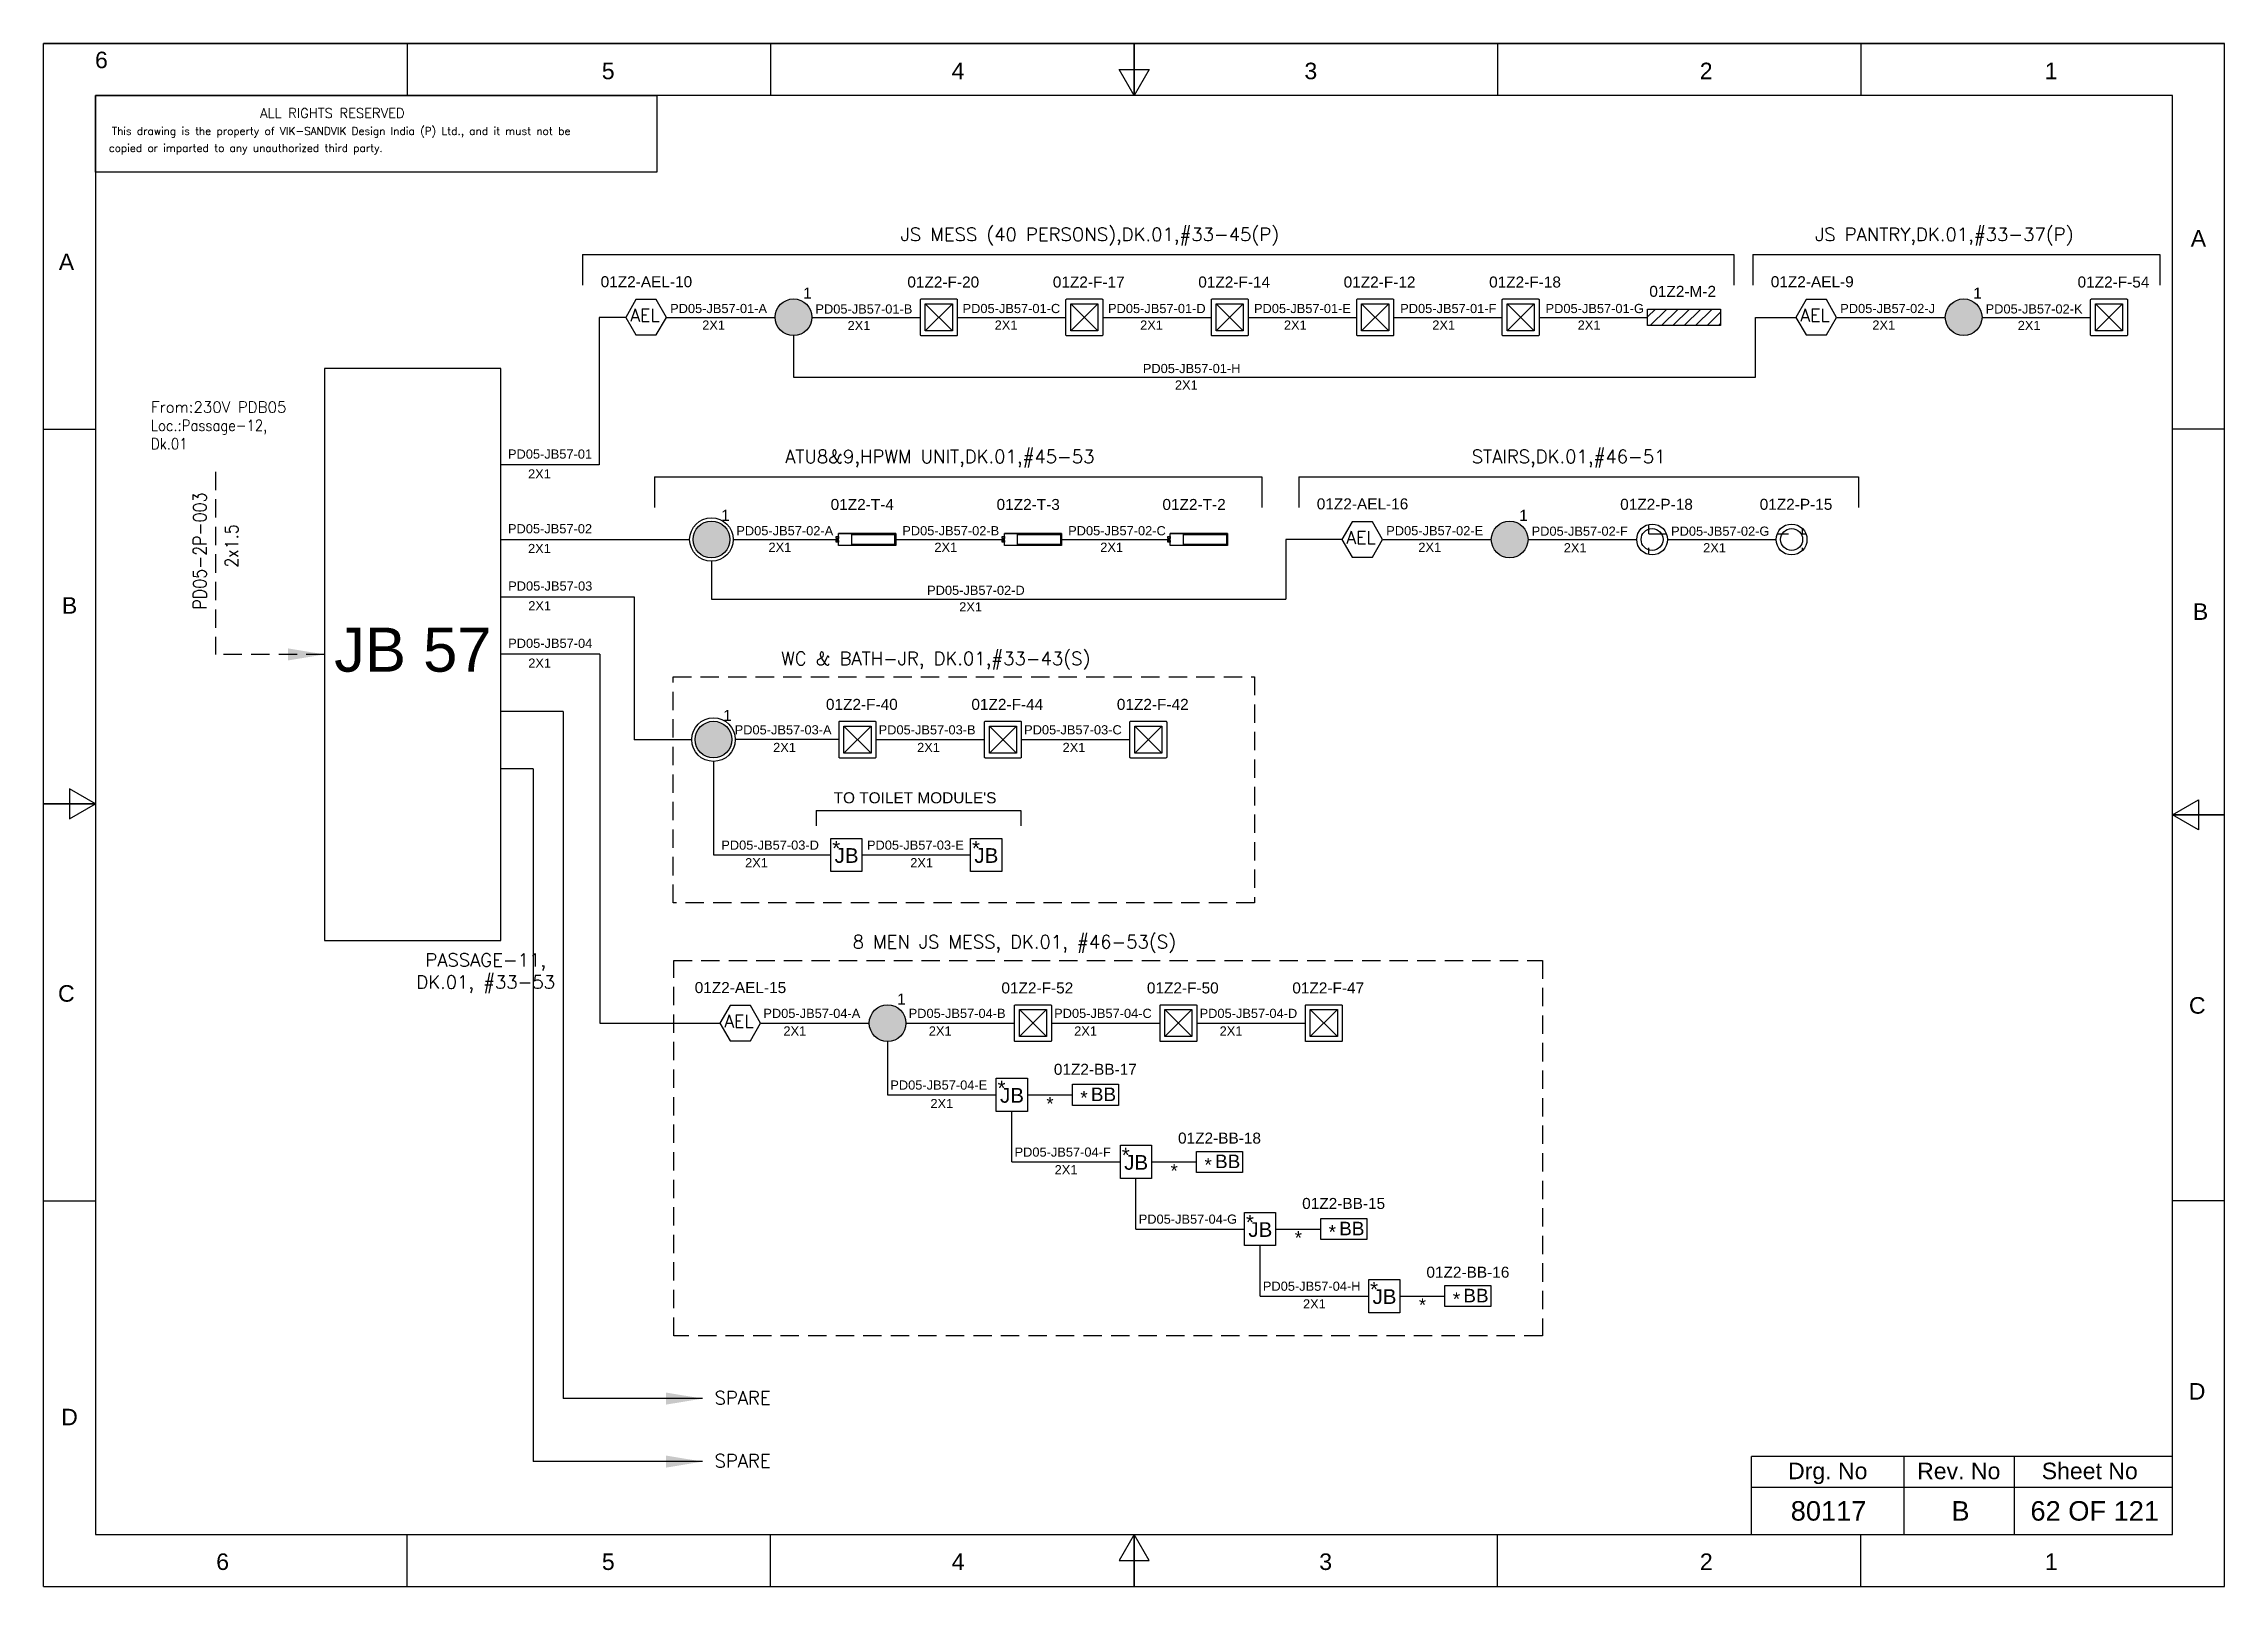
# Model space of a CAD drawing. Header units: inches. Extents: x -3311 to 1429, y -713 to 2436.
# Drawn here: x -2649.4 to -2352.4, y 659.9 to 870 of the extents above; entities that cross this region are included whole.
import ezdxf
from ezdxf.enums import TextEntityAlignment as Align

# ---------------------------------------------------------------- set-up
doc = ezdxf.new("R2010")
doc.units = ezdxf.units.IN
doc.linetypes.add('HIDDEN', pattern=[0.375, 0.25, -0.125])
doc.linetypes.add('SOLID', pattern=[0])
for name, color, linetype in [('BB', 7, 'Continuous'), ('Fmount', 7, 'Continuous'), ('LINE', 3, 'SOLID'), ('MirL', 7, 'Continuous')]:
    doc.layers.add(name, color=color, linetype=linetype)
for name, color, linetype, lineweight in [('ELEC_TXT-025', 1, 'Continuous', 25), ('HEL-025', 1, 'Continuous', 25), ('HEL-035', 2, 'Continuous', 35)]:
    doc.layers.add(name, color=color, linetype=linetype, lineweight=lineweight)
doc.styles.add('_NORMAL', font='arial.ttf')
doc.styles.add('ROMAN S', font='romans.shx')
doc.styles.add('ROMANS', font='simplex.shx', dxfattribs={"width": 0.88})
doc.styles.get("Standard").update_dxf_attribs({"font": 'arial.ttf'})
doc.dimstyles.get("Standard").update_dxf_attribs({"dimtxt": 0.18, "dimasz": 0.18, "dimexe": 0.18, "dimexo": 0.0625, "dimgap": 0.09, "dimtad": 0, "dimtih": 1, "dimtoh": 1, "dimdec": 4, "dimzin": 0, "dimdsep": 46, "dimtxsty": 'Standard', "dimcen": 0.09, "dimadec": 0, "dimazin": 0, "dimtfac": 1, "dimtdec": 4, "dimtofl": 0, "dimtmove": 0, "dimatfit": 3, "dimfxl": 1, "dimtolj": 1, "dimtzin": 0, "dimarcsym": 0})
pattern_1 = [(0, (0, 0), (0, 6.985), [5.08, -1.905]), (90, (0, 0), (-6.985, 4e-16), [5.08, -1.905])]

msp = doc.modelspace()

# ---------------------------------------------------------------- texts
at = {"color": 7}
for s, height, p in [('PD05-JB57-01-A', 1.25, (-2564.06, 833.32)), ('PD05-JB57-01-C', 1.25, (-2524.23, 833.32, -0.03)), ('PD05-JB57-01-D', 1.25, (-2504.42, 833.32, -0.03)), ('PD05-JB57-01-E', 1.25, (-2484.54, 833.32, -0.03)), ('PD05-JB57-01-F', 1.25, (-2464.63, 833.32, -0.03)), ('PD05-JB57-01-G', 1.25, (-2444.83, 833.32, -0.03)), ('PD05-JB57-02-J', 1.25, (-2404.7, 833.32)), ('2X1', 1.25, (-2559.69, 831.06)), ('PD05-JB57-01-B', 1.25, (-2544.27, 833.25)), ('2X1', 1.25, (-2539.89, 831)), ('2X1', 1.25, (-2519.86, 831.06)), ('2X1', 1.25, (-2500.05, 831.06)), ('2X1', 1.25, (-2480.47, 831.06)), ('2X1', 1.25, (-2460.26, 831.06)), ('2X1', 1.25, (-2440.46, 831.06)), ('2X1', 1.25, (-2400.33, 831.06)), ('PD05-JB57-02-K', 1.25, (-2384.9, 833.26, -0.03)), ('2X1', 1.25, (-2380.53, 831.01, -0.03)), ('PD05-JB57-01-H', 1.25, (-2499.68, 825.15, -0.03)), ('2X1', 1.25, (-2495.31, 822.9)), ('PD05-JB57-01', 1.25, (-2586.14, 813.5)), ('2X1', 1.25, (-2583.41, 810.8)), ('PD05-JB57-02', 1.25, (-2586.14, 803.33)), ('2X1', 1.25, (-2583.41, 800.64)), ('PD05-JB57-02-A', 1.25, (-2555.04, 803.06, -0.03)), ('2X1', 1.25, (-2550.66, 800.81)), ('PD05-JB57-02-B', 1.25, (-2532.44, 803.06, -0.03)), ('2X1', 1.25, (-2528.07, 800.81)), ('PD05-JB57-02-C', 1.25, (-2509.85, 803.06, -0.03)), ('2X1', 1.25, (-2505.48, 800.81)), ('PD05-JB57-02-E', 1.25, (-2466.53, 803.06)), ('2X1', 1.25, (-2462.16, 800.81)), ('PD05-JB57-02-F', 1.25, (-2446.73, 803)), ('2X1', 1.25, (-2442.36, 800.74)), ('PD05-JB57-02-G', 1.25, (-2427.74, 803)), ('2X1', 1.25, (-2423.37, 800.74)), ('PD05-JB57-03', 1.25, (-2586.11, 795.53)), ('PD05-JB57-02-D', 1.25, (-2529.06, 794.95, -0.03)), ('2X1', 1.25, (-2583.38, 792.84)), ('2X1', 1.25, (-2524.69, 792.69)), ('PD05-JB57-04', 1.25, (-2586.11, 787.73)), ('2X1', 1.25, (-2583.38, 785.03)), ('PD05-JB57-03-A', 1.25, (-2555.27, 775.95, 0.02)), ('PD05-JB57-03-B', 1.25, (-2535.66, 775.95, 0.02)), ('PD05-JB57-03-C', 1.25, (-2515.85, 775.95, 0.02)), ('2X1', 1.25, (-2550.03, 773.55, -0.05)), ('2X1', 1.25, (-2530.42, 773.55, -0.05)), ('2X1', 1.25, (-2510.61, 773.55, -0.05)), ("TO TOILET MODULE'S", 1.5, (-2541.79, 766.57, -0.05)), ('PD05-JB57-03-D', 1.25, (-2557.09, 760.25, 0.02)), ('PD05-JB57-03-E', 1.25, (-2537.25, 760.25, 0.02)), ('2X1', 1.25, (-2553.85, 757.85, -0.05)), ('2X1', 1.25, (-2531.36, 757.85, -0.05)), ('PD05-JB57-04-A', 1.25, (-2551.36, 737.34, 0.08)), ('PD05-JB57-04-B', 1.25, (-2531.57, 737.34, 0.08)), ('PD05-JB57-04-C', 1.25, (-2511.76, 737.34, 0.08)), ('PD05-JB57-04-D', 1.25, (-2491.95, 737.34, 0.08)), ('2X1', 1.25, (-2548.63, 734.94)), ('2X1', 1.25, (-2528.83, 734.94)), ('2X1', 1.25, (-2509.03, 734.94)), ('2X1', 1.25, (-2489.22, 734.94)), ('PD05-JB57-04-E', 1.25, (-2534.07, 727.58, 0.08)), ('2X1', 1.25, (-2528.61, 725.06)), ('*', 1.8, (-2512.81, 724.77)), ('PD05-JB57-04-F', 1.25, (-2517.15, 718.45, 0.08)), ('2X1', 1.25, (-2511.69, 716.05)), ('*', 1.8, (-2495.9, 715.64)), ('PD05-JB57-04-G', 1.25, (-2500.24, 709.32, 0.08)), ('*', 1.8, (-2478.99, 706.51)), ('PD05-JB57-04-H', 1.25, (-2483.33, 700.19, 0.08)), ('2X1', 1.25, (-2477.87, 697.78)), ('*', 1.8, (-2462.08, 697.37))]:
    msp.add_text(s, height=height, dxfattribs=at).set_placement(p)
at = {"color": 7, "lineweight": 30}
msp.add_text('JB 57 ', height=6, dxfattribs=at).set_placement((-2597.93, 787.49), align=Align.MIDDLE_CENTER)
at = {"color": 7}
for s, height, p in [('Drg. No', 2.246, (-2406.4, 675.66)), ('Rev. No', 2.246, (-2388.56, 675.66)), ('Sheet No', 2.246, (-2370.72, 675.66)), ('80117', 2.653, (-2406.29, 670.22)), ('B', 2.65, (-2388.32, 670.22)), ('62 OF 121', 2.653, (-2370.04, 670.22))]:
    msp.add_text(s, height=height, dxfattribs=at).set_placement(p, align=Align.MIDDLE_CENTER)
at = {"color": 7, "char_height": 1.8, "attachment_point": 1, "style": '_NORMAL'}
for s, insert, width in [('{\\Fromans|c0;\\C2;JS MESS (40 PERSONS),DK.01,#33-45(P)}', (-2532.65, 844.94, 0.22), 64.1591), ('{\\Fromans|c0;\\C2;JS PANTRY,DK.01,#33-37(P)}', (-2408.11, 844.94, 0.22), 40.2117), ('{\\Fromans|c0;\\C2;ATU8&9,HPWM UNIT,DK.01,#45-53}', (-2548.39, 814.68, 0.22), 74.1776), ('{\\Fromans|c0;\\C2;STAIRS,DK.01,#46-51}', (-2454.89, 814.68, 0.22), 40.2117), ('{\\Fromans|c0;\\C2;WC & BATH-JR, DK.01,#33-43(S)}', (-2548.94, 787.2, 0.16), 74.1776), ('{\\Fromans|c0;\\C2;SPARE}', (-2558.01, 686.51), 8.1658), ('{\\Fromans|c0;\\C2;SPARE}', (-2558.01, 677.93), 8.1658)]:
    msp.add_mtext(s, dxfattribs=dict(at, insert=insert, width=width))
at = {"color": 7, "insert": (-2634.76, 821.27), "char_height": 1.5, "width": 36.8884, "attachment_point": 1}
msp.add_mtext('{\\Fromans|c0;\\C2;From:230V PDB05 \\P\\Fsimplex|c0;\\W0.88;Loc.:Passage-12,      \\PDk.01}', dxfattribs=at)
at = {"color": 7, "insert": (-2629.01, 792.94), "char_height": 1.8, "width": 17.1296, "attachment_point": 1, "rotation": 90, "style": '_NORMAL'}
msp.add_mtext('{\\Fromans|c0;\\W0.88;PD05-2P-003}', dxfattribs=at)
at = {"color": 7, "insert": (-2624.68, 798.66), "char_height": 1.8, "attachment_point": 1, "rotation": 90, "style": '_NORMAL'}
msp.add_mtext('{\\Fsimplex|c0;\\W0.88;2x1.5}', dxfattribs=at)
at = {"insert": (-2539.2, 748.61, -0.03), "char_height": 1.8, "width": 80.3537, "attachment_point": 1, "style": '_NORMAL'}
msp.add_mtext('{\\Fromans|c0;\\C2;8 MEN JS MESS, DK.01, #46-53(S)}', dxfattribs=at)
at = {"color": 7, "insert": (-2598.63, 746.13), "char_height": 1.8, "attachment_point": 1, "style": '_NORMAL'}
msp.add_mtext('\\pxqc;{\\Fromans|c0;\\C2;PASSAGE-11, \\PDK.01, #33-53}', dxfattribs=at)

# ---------------------------------------------------------------- blocks, each defined once
blk = doc.blocks.new('fr')
at = {"color": 7, "linetype": 'Continuous'}
for p, q in [((33763.99, 4500.4), (33466.99, 4500.4)), ((33466.99, 4500.4), (33763.99, 4500.4)), ((33466.99, 4290.33), (33466.99, 4500.4)), ((33516.49, 4500.4), (33516.49, 4493.33)), ((33565.99, 4500.4), (33565.99, 4493.33)), ((33615.49, 4500.4), (33615.49, 4493.33)), ((33615.49, 4493.33), (33615.49, 4500.4)), ((33615.49, 4500.4), (33615.49, 4493.33)), ((33664.99, 4500.4), (33664.99, 4493.33)), ((33714.49, 4500.4), (33714.49, 4493.33)), ((33763.99, 4290.33), (33763.99, 4500.4)), ((33763.99, 4290.33), (33763.99, 4500.4)), ((33615.49, 4493.33), (33613.45, 4496.87)), ((33613.45, 4496.87), (33617.53, 4496.87)), ((33617.53, 4496.87), (33615.49, 4493.33)), ((33756.92, 4493.33), (33474.06, 4493.33)), ((33474.06, 4493.33), (33474.06, 4297.41)), ((33756.92, 4297.41), (33756.92, 4493.33)), ((33466.99, 4447.89), (33474.06, 4447.89)), ((33763.99, 4447.89), (33756.92, 4447.89)), ((33474.06, 4396.87), (33470.53, 4398.91)), ((33470.53, 4398.91), (33470.53, 4394.83)), ((33466.99, 4396.87), (33474.06, 4396.87)), ((33474.06, 4396.87), (33466.99, 4396.87)), ((33466.99, 4396.87), (33474.06, 4396.87)), ((33470.53, 4394.83), (33474.06, 4396.87)), ((33756.92, 4395.37), (33760.45, 4397.41)), ((33760.45, 4397.41), (33760.45, 4393.33)), ((33763.99, 4395.37), (33756.92, 4395.37)), ((33760.45, 4393.33), (33756.92, 4395.37)), ((33756.92, 4395.37), (33763.99, 4395.37)), ((33763.99, 4395.37), (33756.92, 4395.37)), ((33466.99, 4342.85), (33474.06, 4342.85)), ((33763.99, 4342.85), (33756.92, 4342.85)), ((33474.06, 4297.41), (33756.92, 4297.41)), ((33516.49, 4290.33), (33516.49, 4297.41)), ((33565.99, 4290.33), (33565.99, 4297.41)), ((33615.49, 4297.41), (33613.45, 4293.87)), ((33615.49, 4290.33), (33615.49, 4297.41)), ((33617.53, 4293.87), (33615.49, 4297.41)), ((33615.49, 4297.41), (33615.49, 4290.33)), ((33615.49, 4290.33), (33615.49, 4297.41)), ((33664.99, 4290.33), (33664.99, 4297.41)), ((33714.49, 4290.33), (33714.49, 4297.41)), ((33613.45, 4293.87), (33617.53, 4293.87)), ((33466.99, 4290.33), (33763.99, 4290.33)), ((33466.99, 4290.33), (33763.99, 4290.33))]:
    blk.add_line(p, q, dxfattribs=at)
at = {"color": 7, "style": '_NORMAL'}
for s, p in [('6', (33474.86, 4498.18)), ('5', (33543.88, 4496.68)), ('4', (33591.52, 4496.68)), ('3', (33639.57, 4496.68)), ('2', (33693.41, 4496.68)), ('1', (33740.39, 4496.68)), ('A', (33760.45, 4473.88)), ('A', (33470.1, 4470.68)), ('B', (33470.52, 4423.9)), ('B', (33760.74, 4423.06)), ('C', (33470.08, 4371.07)), ('C', (33760.29, 4369.44)), ('D', (33760.27, 4316.89)), ('D', (33470.51, 4313.39)), ('6', (33491.37, 4293.69)), ('5', (33543.89, 4293.69)), ('4', (33591.53, 4293.69)), ('3', (33641.59, 4293.69)), ('2', (33693.43, 4293.69)), ('1', (33740.41, 4293.69))]:
    blk.add_text(s, height=2.25, dxfattribs=at).set_placement(p, align=Align.MIDDLE_CENTER)
blk = doc.blocks.new('AEL')
at = {"color": 4}
blk.add_lwpolyline([(989.98, -190.09), (992.75, -190.09), (994.14, -187.69), (992.75, -185.28), (989.98, -185.28), (988.59, -187.69)], close=True, dxfattribs=at)
at = {"color": 4, "style": 'ROMANS'}
blk.add_text('AEL', height=1.725, dxfattribs=at).set_placement((989.2, -188.27))
blk = doc.blocks.new('AEL_L')
blk.add_blockref('AEL', (0, 0))
blk.add_attdef('TAG_NO', (986.55, -183.59), '', height=1.5)
blk = doc.blocks.new('FIXED_KEY_SWITCH')
h = blk.add_hatch(color=1)
h.dxf.hatch_style = 1
edge = h.paths.add_edge_path()
edge.add_arc((848.13, 1737.46), 2.5, 0, 360)
at = {"color": 1}
blk.add_circle((848.13, 1737.46), 2.5, dxfattribs=at)
at = {"color": 7, "insert": (849.44, 1741.5), "char_height": 1.5, "attachment_point": 1, "style": '_NORMAL'}
blk.add_mtext_dynamic_manual_height_columns('1', width=1.5, gutter_width=7.5, heights=[0], dxfattribs=at)
blk = doc.blocks.new('SWT')
blk.add_blockref('FIXED_KEY_SWITCH', (0, 0))
blk.add_attdef('TAG_NO', (844.55, 1741.11), '', height=1.5)
blk = doc.blocks.new('LED FLUSH MOUNT')
for p, q in [((114818, 79432), (114604, 79219)), ((114604, 79432), (114818, 79219))]:
    blk.add_line(p, q)
blk.add_lwpolyline([(114572, 79470), (114850, 79470, -0.414214), (114856, 79464), (114856, 79186, -0.414214), (114850, 79180), (114572, 79180, -0.414214), (114566, 79186), (114566, 79464, -0.414214)], format="xyb", close=True)
blk.add_lwpolyline([(114604, 79432), (114818, 79432), (114818, 79219), (114604, 79219)], close=True)
blk = doc.blocks.new('LED Flush Mounted Light 22W')
blk.add_blockref('LED FLUSH MOUNT', (0, 0))
at = {"style": 'ROMANS', "width": 0.7}
blk.add_attdef('TAG_NO.:', (113905, 79579), '', height=250, dxfattribs=at)
blk = doc.blocks.new('2A')
at = {"color": 7, "lineweight": -3, "ltscale": 2.5}
blk.add_line((790.02, 1997.62, -0.03), (782.23, 1997.62, -0.03), dxfattribs=at)
at = {"color": 7, "lineweight": -3, "ltscale": 2.5, "elevation": -0.03}
for points in [[(781.91, 1997.21), (782.23, 1997.21), (782.23, 1996.94), (781.91, 1996.94)], [(781.91, 1996.7), (782.23, 1996.7), (782.23, 1996.44), (781.91, 1996.44)], [(782.23, 1997.62), (790.02, 1997.62), (790.02, 1996.02), (782.23, 1996.02)], [(784.03, 1997.5), (789.88, 1997.5), (789.88, 1996.14), (784.03, 1996.14)]]:
    blk.add_lwpolyline(points, close=True, dxfattribs=at)
blk = doc.blocks.new('LED TUBE LIGHT 30W')
blk.add_blockref('2A', (179.91, -357.89))
blk.add_attdef('TAG_NO.', (962.52, 1642.97), '', height=1.5)
blk = doc.blocks.new('MIR')
h = blk.add_hatch()
h.set_pattern_fill('ANSI31', color=256, scale=500)
h.set_pattern_definition([(45, (0, 0), (-44.194174, 44.194174), [])])
h.paths.add_polyline_path([(109452, 30143), (110019, 30143), (110019, 30272), (109452, 30272)])
at = {"elevation": -6}
blk.add_lwpolyline([(109452, 30272), (110019, 30272), (110019, 30143), (109452, 30143)], close=True, dxfattribs=at)
blk = doc.blocks.new('MIRROR LIGHT')
blk.add_blockref('MIR', (0, 0))
at = {"style": 'ROMANS', "width": 0.7}
blk.add_attdef('TAG_NO.:', (108952, 30348), '', height=250, dxfattribs=at)
blk = doc.blocks.new('1')
h = blk.add_hatch()
h.set_pattern_fill('ANGLE', color=6)
h.set_pattern_definition(pattern_1)
h.paths.add_polyline_path([(303.23, 2044.43, 1), (306.22, 2044.43, 1)], flags=0)
h.paths.add_polyline_path([(302.63, 2044.43, 1), (306.83, 2044.43, 1)])
h.paths.add_polyline_path([(306.22, 2044.43, -1), (303.23, 2044.43, -1)], flags=16)
h = blk.add_hatch()
h.set_pattern_fill('ANGLE', color=6)
h.set_pattern_definition(pattern_1)
h.paths.add_polyline_path([(303.23, 2044.43, 1), (306.22, 2044.43, 1)])
at = {"color": 6}
for radius in [2.1, 1.5]:
    blk.add_circle((304.73, 2044.43), radius, dxfattribs=at)
blk = doc.blocks.new('LED PENDENT LIGHT 15W')
blk.add_blockref('1', (0, 0))
blk.add_attdef('TAG_NO', (301.63, 2048.1), '', height=1.5)
blk = doc.blocks.new('bunk_light')
blk.add_lwpolyline([(17773, 202986), (18112, 202986), (18112, 202830), (17773, 202830)], close=True)
at = {"char_height": 100, "attachment_point": 1}
for s, insert in [('*', (17831, 202937)), ('BB', (17909, 202962))]:
    blk.add_mtext_dynamic_manual_height_columns(s, width=182.6, gutter_width=7.5, heights=[0], dxfattribs=dict(at, insert=insert))
blk = doc.blocks.new('LED_BUNK _LIGHT')
at = {"xscale": 0.8, "yscale": 0.8, "zscale": 0.8}
blk.add_blockref('bunk_light', (4436, 38936), dxfattribs=at)
at = {"style": 'ROMAN S', "width": 0.7}
blk.add_attdef('TAG_NO:', text='', height=250, dxfattribs=at).set_placement((18767, 201415), align=Align.CENTER)
blk = doc.blocks.new('A$C4BAD7D21')
at = {"layer": 'HEL-025'}
blk.add_lwpolyline([(-34000, 0), (-34000, 2086), (-18714, 2086), (-18714, 0)], close=True, dxfattribs=at)
at = {"layer": 'HEL-025', "style": 'ROMANS'}
for s, p in [('This drawing is the property of VIK-SANDVIK Design India (P) Ltd., and it must not be', (-33558, 1016)), (' copied or imparted to any unauthorized third party.', (-33785, 550))]:
    blk.add_text(s, height=210, dxfattribs=at).set_placement(p)
at = {"layer": 'HEL-035', "style": 'ROMANS'}
blk.add_text('     ALL RIGHTS RESERVED', height=262.5, dxfattribs=at).set_placement((-30497, 1476))
blk = doc.blocks.new('JB')
blk.add_lwpolyline([(1661.35, 1973.02), (1665.59, 1973.02), (1665.59, 1968.5), (1661.35, 1968.5)], close=True)
at = {"color": 7}
for s, p in [('*', (1661.54, 1970.68)), ('JB', (1661.87, 1969.69))]:
    blk.add_text(s, height=2, dxfattribs=at).set_placement(p)
blk = doc.blocks.new('JB_FOR_BUNKLIGHT')
blk.add_blockref('JB', (0, 0))
blk.add_attdef('TAG_NO:', (1659.46, 1975.19), '', height=1.5)

# ---------------------------------------------------------------- linework, layer by layer
for p, q in [((-2575.99, 841.29, -0.05), (-2419.17, 841.29, -0.05)), ((-2416.62, 841.29, -0.05), (-2361.16, 841.29, -0.05)), ((-2573.71, 832.74), (-2573.71, 812.66)), ((-2570.11, 832.74), (-2573.71, 832.74)), ((-2416.25, 824.58), (-2416.25, 832.74)), ((-2547.25, 830.24), (-2547.25, 824.58)), ((-2566.17, 811.04, -0.05), (-2483.49, 811.04, -0.05)), ((-2478.45, 811.04, -0.05), (-2402.22, 811.04, -0.05)), ((-2472.57, 802.49), (-2480.22, 802.49)), ((-2480.22, 802.49), (-2480.22, 794.37)), ((-2558.43, 799.52), (-2558.43, 794.37)), ((-2568.96, 794.69), (-2568.96, 775.21, -0.05)), ((-2558.43, 794.37), (-2480.22, 794.37)), ((-2573.64, 786.89), (-2587.11, 786.89)), ((-2573.64, 786.89), (-2573.64, 736.63)), ((-2578.62, 779.09), (-2587.11, 779.09)), ((-2578.62, 779.09), (-2578.62, 685.51)), ((-2541.05, 775.24, -0.05), (-2555.18, 775.24, -0.05)), ((-2582.7, 771.28), (-2587.11, 771.28)), ((-2582.7, 771.28), (-2582.7, 676.93)), ((-2544.16, 765.58, -0.05), (-2516.29, 765.58, -0.05)), ((-2515.42, 726.87), (-2509.27, 726.87)), ((-2498.51, 717.74), (-2492.36, 717.74)), ((-2481.6, 708.6), (-2475.45, 708.6)), ((-2464.69, 699.47), (-2458.54, 699.47))]:
    msp.add_line(p, q)
at = {"color": 7, "linetype": 'Continuous'}
for p, q in [((-2359.46, 677.61), (-2416.78, 677.61)), ((-2416.78, 667.01), (-2416.78, 677.61)), ((-2396, 667.01), (-2396, 677.61)), ((-2380.99, 667.01), (-2380.99, 677.61)), ((-2416.78, 673.43), (-2359.46, 673.43))]:
    msp.add_line(p, q, dxfattribs=at)
msp.add_lwpolyline([(-2587.11, 825.79), (-2611.12, 825.79), (-2611.12, 747.89), (-2587.11, 747.89)], close=True)
at = {"linetype": 'HIDDEN', "ltscale": 10}
msp.add_lwpolyline([(-2625.96, 811.72), (-2625.96, 786.84)], dxfattribs=at)
for points, elevation in [([(-2563.66, 783.79), (-2484.45, 783.79), (-2484.45, 753.01), (-2563.66, 753.01)], -0.11), ([(-2563.57, 745.18), (-2445.26, 745.18), (-2445.26, 694.07), (-2563.57, 694.07)], -0.03)]:
    msp.add_lwpolyline(points, close=True, dxfattribs=dict(at, elevation=elevation))
at = {"layer": 'LINE', "color": 0}
for p, q in [((-2575.99, 841.29, -0.05), (-2575.99, 837.1, -0.05)), ((-2419.17, 841.29, -0.05), (-2419.17, 837.1, -0.05)), ((-2416.62, 841.29, -0.05), (-2416.62, 837.1, -0.05)), ((-2361.16, 841.29, -0.05), (-2361.16, 837.1, -0.05)), ((-2564.55, 832.74), (-2549.75, 832.74)), ((-2544.75, 832.74), (-2529.96, 832.74)), ((-2524.95, 832.74), (-2510.15, 832.74)), ((-2505.14, 832.74), (-2490.35, 832.74)), ((-2485.34, 832.74), (-2470.54, 832.74)), ((-2465.53, 832.74), (-2450.73, 832.74)), ((-2445.72, 832.74), (-2430.93, 832.74)), ((-2416.25, 832.74), (-2410.74, 832.74)), ((-2405.19, 832.74), (-2390.39, 832.74)), ((-2385.39, 832.74), (-2370.6, 832.74)), ((-2547.25, 824.58), (-2416.25, 824.58)), ((-2573.71, 812.66), (-2587.11, 812.66)), ((-2566.17, 811.04, -0.05), (-2566.17, 806.85, -0.05)), ((-2483.49, 811.04, -0.05), (-2483.49, 806.85, -0.05)), ((-2478.45, 811.04, -0.05), (-2478.45, 806.85, -0.05)), ((-2402.22, 811.04, -0.05), (-2402.22, 806.85, -0.05)), ((-2587.11, 802.49), (-2561.4, 802.49)), ((-2555.46, 802.49), (-2541.13, 802.49)), ((-2533.34, 802.49), (-2518.54, 802.49)), ((-2510.74, 802.49), (-2495.95, 802.49)), ((-2467.02, 802.49), (-2452.22, 802.49)), ((-2447.22, 802.49), (-2432.43, 802.49)), ((-2428.23, 802.49), (-2413.43, 802.49)), ((-2587.08, 794.69), (-2568.96, 794.69)), ((-2536.04, 775.24, -0.05), (-2521.24, 775.24, -0.05)), ((-2516.23, 775.24, -0.05), (-2501.44, 775.24, -0.05)), ((-2558.15, 772.26, -0.05), (-2558.15, 759.53, -0.05)), ((-2544.16, 765.58, -0.05), (-2544.16, 763.49, -0.05)), ((-2516.29, 765.58, -0.05), (-2516.29, 763.49, -0.05)), ((-2558.15, 759.53, -0.05), (-2542.16, 759.53, -0.05)), ((-2537.93, 759.53, -0.05), (-2523.14, 759.53, -0.05)), ((-2573.64, 736.63), (-2557.29, 736.63)), ((-2551.74, 736.63), (-2536.95, 736.63)), ((-2531.95, 736.63), (-2517.15, 736.63)), ((-2512.14, 736.63), (-2497.34, 736.63)), ((-2492.33, 736.63), (-2477.54, 736.63)), ((-2534.45, 734.13), (-2534.45, 726.87)), ((-2534.45, 726.87), (-2519.65, 726.87)), ((-2517.53, 717.74), (-2517.53, 724.61)), ((-2517.53, 717.74), (-2502.74, 717.74)), ((-2500.62, 708.6), (-2500.62, 715.48)), ((-2500.62, 708.6), (-2485.83, 708.6)), ((-2483.71, 699.47), (-2483.71, 706.35)), ((-2483.71, 699.47), (-2468.92, 699.47))]:
    msp.add_line(p, q, dxfattribs=at)
at = {"layer": 'LINE', "color": 7}
msp.add_line((-2561.13, 775.21, -0.05), (-2568.96, 775.21, -0.05), dxfattribs=at)
at = {"layer": 'LINE', "color": 0}
for centre in [(-2558.43, 802.49), (-2558.15, 775.24, -0.05)]:
    msp.add_circle(centre, 2.97, dxfattribs=at)

# ---------------------------------------------------------------- block references
for name, p in [('fr', (-36116.37, -3630.39)), ('SWT', (-3395.38, -904.71)), ('SWT', (-3236.02, -904.71)), ('SWT', (-3406.56, -934.97)), ('SWT', (-3297.85, -934.97)), ('SWT', (-3406.28, -962.22, -0.05)), ('JB_FOR_BUNKLIGHT', (-4203.52, -1211.23, -0.05)), ('JB_FOR_BUNKLIGHT', (-4184.49, -1211.23, -0.05)), ('SWT', (-3382.57, -1000.83)), ('JB_FOR_BUNKLIGHT', (-4181, -1243.89)), ('JB_FOR_BUNKLIGHT', (-4164.09, -1253.02)), ('JB_FOR_BUNKLIGHT', (-4147.18, -1262.16)), ('JB_FOR_BUNKLIGHT', (-4130.27, -1271.29))]:
    msp.add_blockref(name, p)
ref = msp.add_blockref('AEL_L', (-3558.69, 1020.43))
ref.add_attrib('TAG_NO', '01Z2-AEL-10', (-2573.52, 836.84), dxfattribs={"color": 4, "height": 1.5})
ref = msp.add_blockref('AEL_L', (-3399.33, 1020.43))
ref.add_attrib('TAG_NO', '01Z2-AEL-9', (-2414.16, 836.84), dxfattribs={"color": 4, "height": 1.5})
ref = msp.add_blockref('LED TUBE LIGHT 30W', (-3503.27, -836.44, 0.03))
ref.add_attrib('TAG_NO.', '01Z2-T-4', (-2542.2, 806.51, 0.03), dxfattribs={"height": 1.5})
ref = msp.add_blockref('LED TUBE LIGHT 30W', (-3480.67, -836.44, 0.03))
ref.add_attrib('TAG_NO.', '01Z2-T-3', (-2519.6, 806.51, 0.03), dxfattribs={"height": 1.5})
ref = msp.add_blockref('LED TUBE LIGHT 30W', (-3458.08, -836.44, 0.03))
ref.add_attrib('TAG_NO.', '01Z2-T-2', (-2497.01, 806.51, 0.03), dxfattribs={"height": 1.5})
ref = msp.add_blockref('AEL_L', (-3461.16, 990.18))
ref.add_attrib('TAG_NO', '01Z2-AEL-16', (-2475.99, 806.59), dxfattribs={"color": 4, "height": 1.5})
ref = msp.add_blockref('LED PENDENT LIGHT 15W', (-2735.05, -1241.94))
ref.add_attrib('TAG_NO', '01Z2-P-18', (-2434.67, 806.53), dxfattribs={"height": 1.5})
ref = msp.add_blockref('LED PENDENT LIGHT 15W', (-2716.06, -1241.94))
ref.add_attrib('TAG_NO', '01Z2-P-15', (-2415.67, 806.53), dxfattribs={"height": 1.5})
ref = msp.add_blockref('AEL_L', (-3545.88, 924.32))
ref.add_attrib('TAG_NO', '01Z2-AEL-15', (-2560.71, 740.73), dxfattribs={"color": 4, "height": 1.5})
at = {"layer": 'BB'}
ref = msp.add_blockref('LED_BUNK _LIGHT', (-2939.06, -3910.22), dxfattribs=dict(at, xscale=0.02304, yscale=0.02304, zscale=0.02304))
ref.add_attrib('TAG_NO:', '01Z2-BB-17', dxfattribs={"layer": '0', "height": 1.5}).set_placement((-2506.15, 729.15, 0), align=Align.BOTTOM_CENTER)
ref = msp.add_blockref('LED_BUNK _LIGHT', (-2922.15, -3919.35), dxfattribs=dict(at, xscale=0.02304, yscale=0.02304, zscale=0.02304))
ref.add_attrib('TAG_NO:', '01Z2-BB-18', dxfattribs={"layer": '0', "height": 1.5}).set_placement((-2489.24, 719.78, 0), align=Align.BOTTOM_CENTER)
ref = msp.add_blockref('LED_BUNK _LIGHT', (-2905.24, -3928.49), dxfattribs=dict(at, xscale=0.02304, yscale=0.02304, zscale=0.02304))
ref.add_attrib('TAG_NO:', '01Z2-BB-15', dxfattribs={"layer": '0', "height": 1.5}).set_placement((-2472.33, 710.88, 0), align=Align.BOTTOM_CENTER)
ref = msp.add_blockref('LED_BUNK _LIGHT', (-2888.33, -3937.62), dxfattribs=dict(at, xscale=0.02304, yscale=0.02304, zscale=0.02304))
ref.add_attrib('TAG_NO:', '01Z2-BB-16', dxfattribs={"layer": '0', "height": 1.5}).set_placement((-2455.41, 701.52, 0), align=Align.BOTTOM_CENTER)
at = {"layer": 'ELEC_TXT-025', "color": 0, "xscale": 0.005, "yscale": 0.005, "zscale": 0.005}
msp.add_blockref('A$C4BAD7D21', (-2472.31, 852.51), dxfattribs=at)
at = {"layer": 'Fmount'}
ref = msp.add_blockref('LED Flush Mounted Light 22W', (-4509.66, -538), dxfattribs=dict(at, xscale=0.01728, yscale=0.01728, zscale=0.01728))
ref.add_attrib('TAG_NO.:', '01Z2-F-20', dxfattribs={"layer": '0', "height": 1.5}).set_placement((-2531.75, 836.35), align=Align.BOTTOM_LEFT)
ref = msp.add_blockref('LED Flush Mounted Light 22W', (-4489.85, -538), dxfattribs=dict(at, xscale=0.01728, yscale=0.01728, zscale=0.01728))
ref.add_attrib('TAG_NO.:', '01Z2-F-17', dxfattribs={"layer": '0', "height": 1.5}).set_placement((-2511.94, 836.35), align=Align.BOTTOM_LEFT)
ref = msp.add_blockref('LED Flush Mounted Light 22W', (-4470.05, -538), dxfattribs=dict(at, xscale=0.01728, yscale=0.01728, zscale=0.01728))
ref.add_attrib('TAG_NO.:', '01Z2-F-14', dxfattribs={"layer": '0', "height": 1.5}).set_placement((-2492.13, 836.35), align=Align.BOTTOM_LEFT)
ref = msp.add_blockref('LED Flush Mounted Light 22W', (-4450.24, -538), dxfattribs=dict(at, xscale=0.01728, yscale=0.01728, zscale=0.01728))
ref.add_attrib('TAG_NO.:', '01Z2-F-12', dxfattribs={"layer": '0', "height": 1.5}).set_placement((-2472.33, 836.35), align=Align.BOTTOM_LEFT)
ref = msp.add_blockref('LED Flush Mounted Light 22W', (-4430.43, -538), dxfattribs=dict(at, xscale=0.01728, yscale=0.01728, zscale=0.01728))
ref.add_attrib('TAG_NO.:', '01Z2-F-18', dxfattribs={"layer": '0', "height": 1.5}).set_placement((-2452.52, 836.35), align=Align.BOTTOM_LEFT)
ref = msp.add_blockref('LED Flush Mounted Light 22W', (-4350.3, -538), dxfattribs=dict(at, xscale=0.01728, yscale=0.01728, zscale=0.01728))
ref.add_attrib('TAG_NO.:', '01Z2-F-54', dxfattribs={"layer": '0', "height": 1.5}).set_placement((-2372.38, 836.35), align=Align.BOTTOM_LEFT)
ref = msp.add_blockref('LED Flush Mounted Light 22W', (-4520.75, -595.5, -0.05), dxfattribs=dict(at, xscale=0.01728, yscale=0.01728, zscale=0.01728))
ref.add_attrib('TAG_NO.:', '01Z2-F-40', dxfattribs={"layer": '0', "height": 1.5}).set_placement((-2542.84, 778.84, -0.05), align=Align.BOTTOM_LEFT)
ref = msp.add_blockref('LED Flush Mounted Light 22W', (-4500.94, -595.5, -0.05), dxfattribs=dict(at, xscale=0.01728, yscale=0.01728, zscale=0.01728))
ref.add_attrib('TAG_NO.:', '01Z2-F-44', dxfattribs={"layer": '0', "height": 1.5}).set_placement((-2523.03, 778.84, -0.05), align=Align.BOTTOM_LEFT)
ref = msp.add_blockref('LED Flush Mounted Light 22W', (-4481.14, -595.5, -0.05), dxfattribs=dict(at, xscale=0.01728, yscale=0.01728, zscale=0.01728))
ref.add_attrib('TAG_NO.:', '01Z2-F-42', dxfattribs={"layer": '0', "height": 1.5}).set_placement((-2503.22, 778.84, -0.05), align=Align.BOTTOM_LEFT)
ref = msp.add_blockref('LED Flush Mounted Light 22W', (-4496.85, -634.11), dxfattribs=dict(at, xscale=0.01728, yscale=0.01728, zscale=0.01728))
ref.add_attrib('TAG_NO.:', '01Z2-F-52', dxfattribs={"layer": '0', "height": 1.5}).set_placement((-2518.94, 740.23), align=Align.BOTTOM_LEFT)
ref = msp.add_blockref('LED Flush Mounted Light 22W', (-4477.04, -634.11), dxfattribs=dict(at, xscale=0.01728, yscale=0.01728, zscale=0.01728))
ref.add_attrib('TAG_NO.:', '01Z2-F-50', dxfattribs={"layer": '0', "height": 1.5}).set_placement((-2499.13, 740.23), align=Align.BOTTOM_LEFT)
ref = msp.add_blockref('LED Flush Mounted Light 22W', (-4457.24, -634.11), dxfattribs=dict(at, xscale=0.01728, yscale=0.01728, zscale=0.01728))
ref.add_attrib('TAG_NO.:', '01Z2-F-47', dxfattribs={"layer": '0', "height": 1.5}).set_placement((-2479.32, 740.23), align=Align.BOTTOM_LEFT)
at = {"layer": 'MirL'}
ref = msp.add_blockref('MIRROR LIGHT', (-4346.34, 304.11, 0.11), dxfattribs=dict(at, xscale=0.0175, yscale=0.0175, zscale=0.0175))
ref.add_attrib('TAG_NO.:', '01Z2-M-2', dxfattribs={"layer": '0', "height": 1.5}).set_placement((-2430.7, 835.08, -0.11), align=Align.BOTTOM_LEFT)

msp.set_redraw_order([(e.dxf.handle, doc.entitydb.next_handle()) for e in msp.query("TEXT MTEXT ATTDEF DIMENSION ARC_DIMENSION")])  # texts and dimensions are drawn at this point

# ---------------------------------------------------------------- leaders
at = {"linetype": 'HIDDEN', "ltscale": 10}
msp.add_leader([(-2611.12, 786.84), (-2625.96, 786.84)], dimstyle='Standard', override={"dimasz": 5, "dimarcsym": 1}, dxfattribs=at)
for points in [[(-2559.63, 685.51), (-2578.62, 685.51)], [(-2559.63, 676.93), (-2582.7, 676.93)]]:
    msp.add_leader(points, dimstyle='Standard', override={"dimasz": 5, "dimarcsym": 1})

doc.saveas('drawing.dxf')
